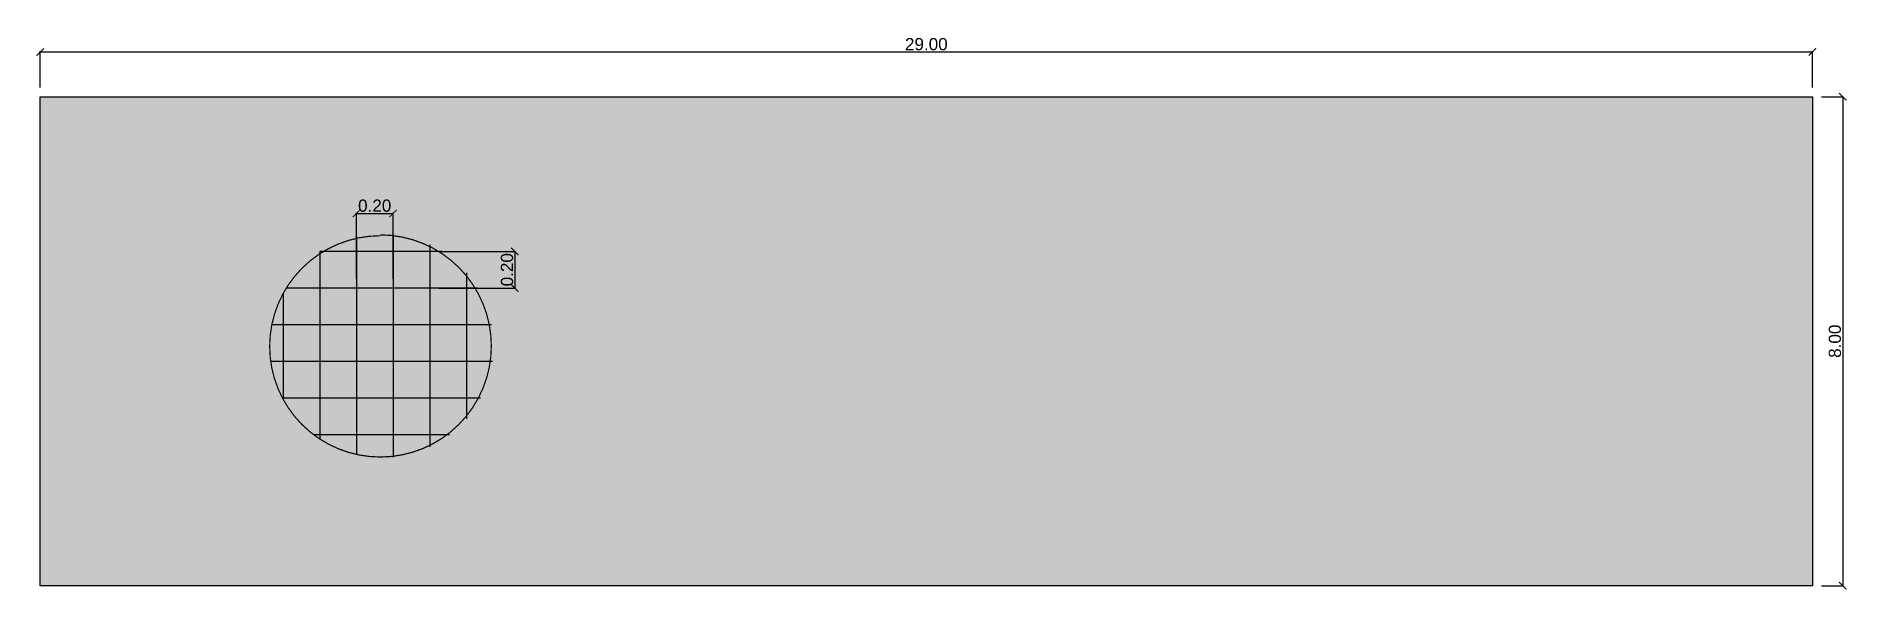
# Model space of a CAD drawing. Header units: millimetres. Extents: x 157 to 449, y 13 to 189.
# Drawn here: x 239.61 to 269.24, y 21.62 to 30.68 of the extents above; entities that cross this region are included whole.
import ezdxf

# ---------------------------------------------------------------- set-up
doc = ezdxf.new("R2010")
doc.units = ezdxf.units.MM
doc.header["$LTSCALE"] = 0.1
doc.header["$MEASUREMENT"] = 0
doc.header["$PDMODE"] = 3
doc.header["$PDSIZE"] = 0.1
doc.layers.get('DEFPOINTS').update_dxf_attribs({"color": 1})
for name, color, linetype in [('armadura', 10, 'Continuous'), ('CONT_PLATEA', 4, 'Continuous'), ('FUNDACIONES-COTAS', 3, 'Continuous')]:
    doc.layers.add(name, color=color, linetype=linetype)
doc.layers.add('SOMBRA', color=1, linetype='Continuous', lineweight=0)
doc.styles.add('Arial20', font='arial.ttf', dxfattribs={"height": 0.2})
doc.dimstyles.new('COTA-1-100', dxfattribs={"dimtxt": 0.2, "dimasz": 0.12, "dimexe": 0.012, "dimexo": 0.15, "dimgap": 0.025, "dimtad": 1, "dimzin": 0, "dimdsep": 46, "dimtxsty": 'Arial20', "dimblk1": 'ARCHTICK', "dimblk2": 'ARCHTICK', "dimsah": 1, "dimcen": 0.09, "dimclrd": 256, "dimclre": 256, "dimclrt": 256, "dimazin": 0, "dimtfac": 1, "dimtofl": 0, "dimtmove": 2, "dimatfit": 3, "dimldrblk": 'ARCHTICK', "dimfxl": 1, "dimtolj": 1, "dimtzin": 0, "dimarcsym": 0})

msp = doc.modelspace()

# ---------------------------------------------------------------- blocks, each defined once
blk = doc.blocks.new('_ARCHTICK')
at = {"color": 0, "linetype": 'ByBlock', "const_width": 0.15}
blk.add_lwpolyline([(-0.5, -0.5), (0.5, 0.5)], dxfattribs=at)
blk = doc.blocks.new('*D443')
at = {"layer": 'DEFPOINTS', "color": 0, "transparency": 16777216}
for p in [(245.451, 27.778), (244.851, 26.558), (245.451, 26.558)]:
    blk.add_point(p, dxfattribs=at)
at = {"layer": 'FUNDACIONES-COTAS', "lineweight": -2, "transparency": 16777216}
for p, q in [((244.851, 26.708), (244.851, 27.79)), ((244.851, 27.778), (245.451, 27.778)), ((245.451, 26.708), (245.451, 27.79))]:
    blk.add_line(p, q, dxfattribs=at)
at = {"layer": 'FUNDACIONES-COTAS', "lineweight": -2, "transparency": 16777216, "xscale": 0.12, "yscale": 0.12, "zscale": 0.12, "rotation": 180}
blk.add_blockref('_ARCHTICK', (244.851, 27.778), dxfattribs=at)
at = {"layer": 'FUNDACIONES-COTAS', "lineweight": -2, "transparency": 16777216, "xscale": 0.12, "yscale": 0.12, "zscale": 0.12}
blk.add_blockref('_ARCHTICK', (245.451, 27.778), dxfattribs=at)
at = {"layer": 'FUNDACIONES-COTAS', "transparency": 16777216, "insert": (245.151, 27.905), "char_height": 0.2, "attachment_point": 5, "style": 'Arial20'}
blk.add_mtext('\\A1;0.20', dxfattribs=at)
blk = doc.blocks.new('*D444')
at = {"layer": 'DEFPOINTS', "color": 0, "transparency": 16777216}
for p in [(246.051, 27.158), (246.051, 26.558), (247.444, 26.558)]:
    blk.add_point(p, dxfattribs=at)
at = {"layer": 'FUNDACIONES-COTAS', "lineweight": -2, "transparency": 16777216}
for p, q in [((246.201, 27.158), (247.456, 27.158)), ((247.444, 27.158), (247.444, 26.558)), ((246.201, 26.558), (247.456, 26.558))]:
    blk.add_line(p, q, dxfattribs=at)
at = {"layer": 'FUNDACIONES-COTAS', "lineweight": -2, "transparency": 16777216, "xscale": 0.12, "yscale": 0.12, "zscale": 0.12}
for p, rotation in [((247.444, 27.158), 90), ((247.444, 26.558), 270)]:
    blk.add_blockref('_ARCHTICK', p, dxfattribs=dict(at, rotation=rotation))
at = {"layer": 'FUNDACIONES-COTAS', "transparency": 16777216, "insert": (247.317, 26.858), "char_height": 0.2, "attachment_point": 5, "rotation": 90, "style": 'Arial20'}
blk.add_mtext('\\A1;0.20', dxfattribs=at)
blk = doc.blocks.new('*D445')
at = {"layer": 'DEFPOINTS', "color": 0, "transparency": 16777216}
for p in [(268.678, 30.42), (239.678, 29.688), (268.678, 29.688)]:
    blk.add_point(p, dxfattribs=at)
at = {"layer": 'FUNDACIONES-COTAS', "lineweight": -2, "transparency": 16777216}
for p, q in [((239.678, 29.838), (239.678, 30.432)), ((239.678, 30.42), (268.678, 30.42)), ((268.678, 29.838), (268.678, 30.432))]:
    blk.add_line(p, q, dxfattribs=at)
at = {"layer": 'FUNDACIONES-COTAS', "lineweight": -2, "transparency": 16777216, "xscale": 0.12, "yscale": 0.12, "zscale": 0.12, "rotation": 180}
blk.add_blockref('_ARCHTICK', (239.678, 30.42), dxfattribs=at)
at = {"layer": 'FUNDACIONES-COTAS', "lineweight": -2, "transparency": 16777216, "xscale": 0.12, "yscale": 0.12, "zscale": 0.12}
blk.add_blockref('_ARCHTICK', (268.678, 30.42), dxfattribs=at)
at = {"layer": 'FUNDACIONES-COTAS', "transparency": 16777216, "insert": (254.178, 30.547), "char_height": 0.2, "attachment_point": 5, "style": 'Arial20'}
blk.add_mtext('\\A1;29.00', dxfattribs=at)
blk = doc.blocks.new('*D446')
at = {"layer": 'DEFPOINTS', "color": 0, "transparency": 16777216}
for p in [(268.678, 29.688), (268.678, 21.688), (269.174, 21.688)]:
    blk.add_point(p, dxfattribs=at)
at = {"layer": 'FUNDACIONES-COTAS', "lineweight": -2, "transparency": 16777216}
for p, q in [((268.828, 29.688), (269.186, 29.688)), ((269.174, 29.688), (269.174, 21.688)), ((268.828, 21.688), (269.186, 21.688))]:
    blk.add_line(p, q, dxfattribs=at)
at = {"layer": 'FUNDACIONES-COTAS', "lineweight": -2, "transparency": 16777216, "xscale": 0.12, "yscale": 0.12, "zscale": 0.12}
for p, rotation in [((269.174, 29.688), 90), ((269.174, 21.688), 270)]:
    blk.add_blockref('_ARCHTICK', p, dxfattribs=dict(at, rotation=rotation))
at = {"layer": 'FUNDACIONES-COTAS', "transparency": 16777216, "insert": (269.047, 25.688), "char_height": 0.2, "attachment_point": 5, "rotation": 90, "style": 'Arial20'}
blk.add_mtext('\\A1;8.00', dxfattribs=at)

# ---------------------------------------------------------------- dimensions: what is measured, and where the dimension line sits
at = {"layer": 'FUNDACIONES-COTAS'}
dim = msp.add_linear_dim(base=(268.6781, 30.4196), p1=(239.6781, 29.6883), p2=(268.6781, 29.6883), dimstyle='COTA-1-100', dxfattribs=at)
dim.commit()
dim.dimension.update_dxf_attribs({"geometry": '*D445', "text_midpoint": (254.1781, 30.5467)})
dim = msp.add_linear_dim(base=(269.1745, 21.6883), p1=(268.6781, 29.6883), p2=(268.6781, 21.6883), angle=90, dimstyle='COTA-1-100', dxfattribs=at)
dim.commit()
dim.dimension.update_dxf_attribs({"geometry": '*D446', "text_midpoint": (269.0474, 25.6883)})
for base, p1, p2, angle, picture, middle in [((245.4511, 27.7779), (244.8511, 26.5578), (245.4511, 26.5578), 180, '*D443', (245.1511, 27.905)), ((247.4441, 26.5578), (246.0511, 27.1578), (246.0511, 26.5578), 90, '*D444', (247.317, 26.8578))]:
    dim = msp.add_linear_dim(base=base, p1=p1, p2=p2, angle=angle, text='0.20', dimstyle='COTA-1-100', dxfattribs=at)
    dim.commit()
    dim.dimension.update_dxf_attribs({"geometry": picture, "text_midpoint": middle})

# ---------------------------------------------------------------- hatches: boundary and pattern name
at = {"layer": 'SOMBRA', "true_color": 0xafd9aa, "transparency": 33554585}
h = msp.add_hatch(color=9, dxfattribs=at)
h.dxf.hatch_style = 1
h.paths.add_polyline_path([(268.6781, 29.6883), (239.6781, 29.6883), (239.6781, 21.6883), (268.6781, 21.6883)])

# ---------------------------------------------------------------- linework, layer by layer
at = {"layer": 'armadura'}
for points in [[(244.8511, 27.3935), (244.8511, 23.8305)], [(245.4511, 27.4315), (245.4511, 23.7925)], [(246.0511, 27.2635), (246.0511, 23.9605)], [(244.2511, 27.1578), (244.2511, 24.0898)], [(246.2428, 27.1578), (244.2511, 27.1578)], [(246.6511, 26.8054), (246.6511, 24.4186)], [(243.6511, 26.4723), (243.6511, 24.7517)], [(246.8306, 26.5578), (243.6997, 26.5578)], [(247.0611, 25.9578), (243.4691, 25.9578)], [(247.0764, 25.3578), (243.4539, 25.3578)], [(246.8824, 24.7578), (243.6479, 24.7578)], [(246.3744, 24.1578), (244.1559, 24.1578)]]:
    msp.add_lwpolyline(points, dxfattribs=at)
at = {"layer": 'CONT_PLATEA', "ltscale": 2.5, "const_width": 0.02}
msp.add_lwpolyline([(245.2422, 27.428, -1), (245.2422, 23.7936, -1), (245.2422, 27.4135, -1)], format="xyb", dxfattribs=at)
at = {"layer": 'FUNDACIONES-COTAS'}
for p, q in [((239.6781, 29.6883), (268.6781, 29.6883)), ((239.6781, 21.6883), (239.6781, 29.6883)), ((268.6781, 29.6883), (268.6781, 21.6883)), ((268.6781, 21.6883), (239.6781, 21.6883))]:
    msp.add_line(p, q, dxfattribs=at)

msp.set_redraw_order([(e.dxf.handle, doc.entitydb.next_handle()) for e in msp.query("TEXT MTEXT ATTDEF DIMENSION ARC_DIMENSION")])  # texts and dimensions are drawn at this point

doc.saveas('drawing.dxf')
